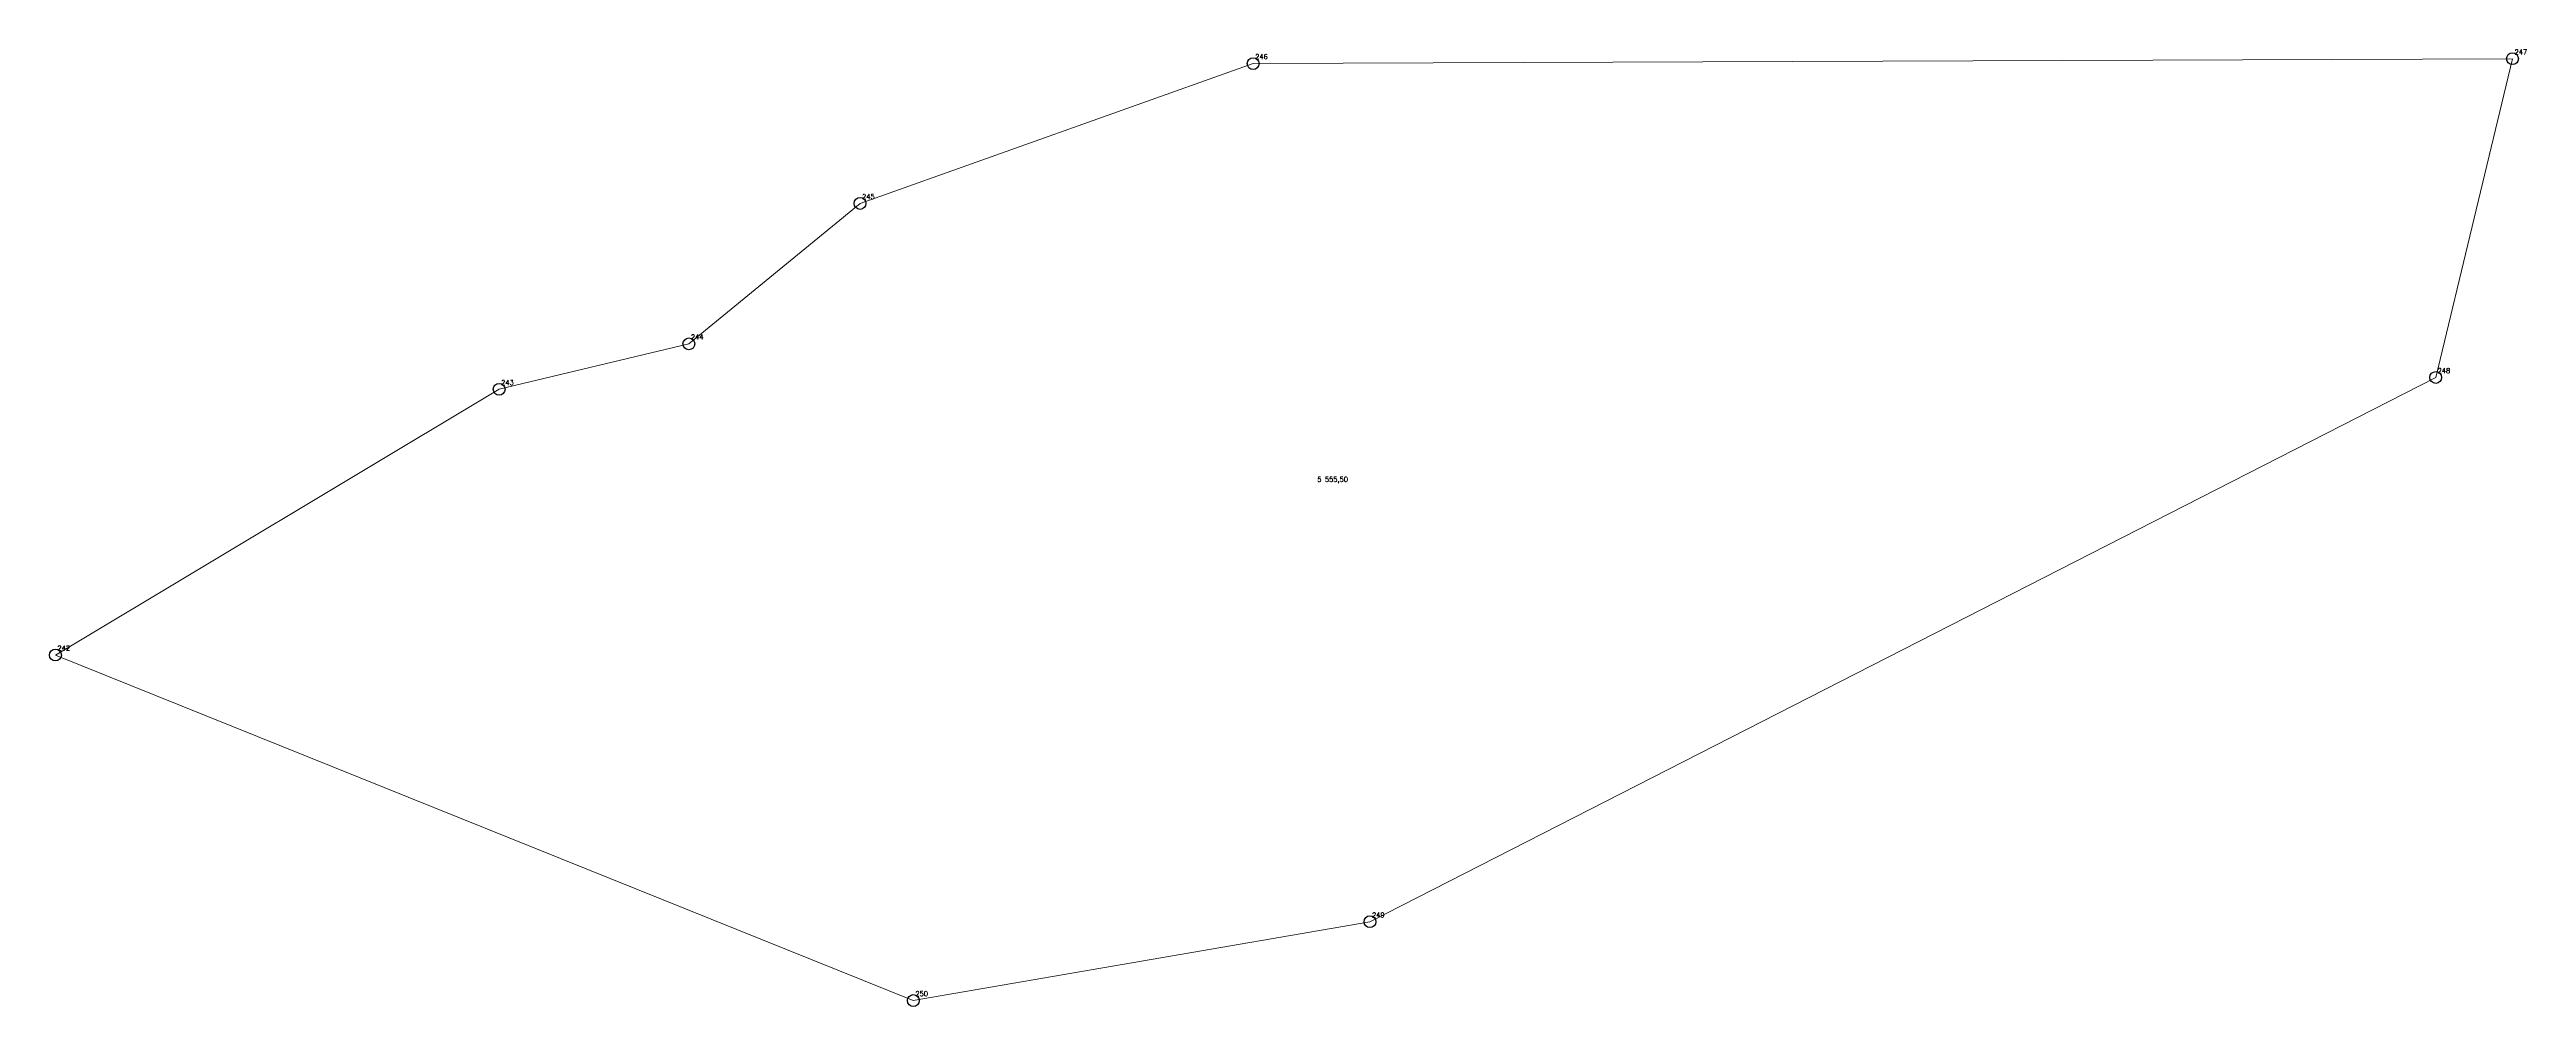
# Model space of a CAD drawing. Extents: x 1391578 to 1399811, y 355675 to 360827.
# Drawn here: x 1391866.2 to 1392023.3, y 355894.9 to 355955.6 of the extents above; entities that cross this region are included whole.
import ezdxf

# ---------------------------------------------------------------- set-up
doc = ezdxf.new("R2010")
doc.units = 0
doc.header["$PDMODE"] = 33
doc.header["$PDSIZE"] = 0.75
doc.layers.add('6 - утвержденные границы территорий окн', color=7, linetype='Continuous')
doc.styles.get("Standard").update_dxf_attribs({"font": 'simplex.shx'})

msp = doc.modelspace()

# ---------------------------------------------------------------- linework, layer by layer
at = {"layer": '6 - утвержденные границы территорий окн', "color": 7, "lineweight": 20}
msp.add_lwpolyline([(1391866.55, 355917.2), (1391894.7, 355934.06), (1391906.74, 355936.94), (1391917.6, 355945.85), (1391942.54, 355954.72), (1392022.44, 355955.03), (1392017.57, 355934.81), (1391949.95, 355900.28), (1391920.98, 355895.28), (1391866.55, 355917.2)], close=True, dxfattribs=at)
at = {"layer": '6 - утвержденные границы территорий окн'}
for p in [(1391942.54, 355954.72), (1392022.44, 355955.03), (1391917.6, 355945.85), (1391906.74, 355936.94), (1392017.57, 355934.81), (1391894.7, 355934.06), (1391866.55, 355917.2), (1391949.95, 355900.28), (1391920.98, 355895.28)]:
    msp.add_point(p, dxfattribs=at)

# ---------------------------------------------------------------- texts
at = {"layer": '6 - утвержденные границы территорий окн', "color": 7}
for s, p in [('246', (1391942.67, 355955)), ('247', (1392022.57, 355955.3)), ('245', (1391917.73, 355946.13)), ('244', (1391906.87, 355937.22)), ('243', (1391894.83, 355934.33)), ('248', (1392017.69, 355935.08)), ('5 555,50', (1391946.61, 355928.19)), ('242', (1391866.68, 355917.48)), ('249', (1391950.08, 355900.55)), ('250', (1391921.11, 355895.56))]:
    msp.add_text(s, height=0.311, dxfattribs=at).set_placement(p)

doc.saveas('drawing.dxf')
